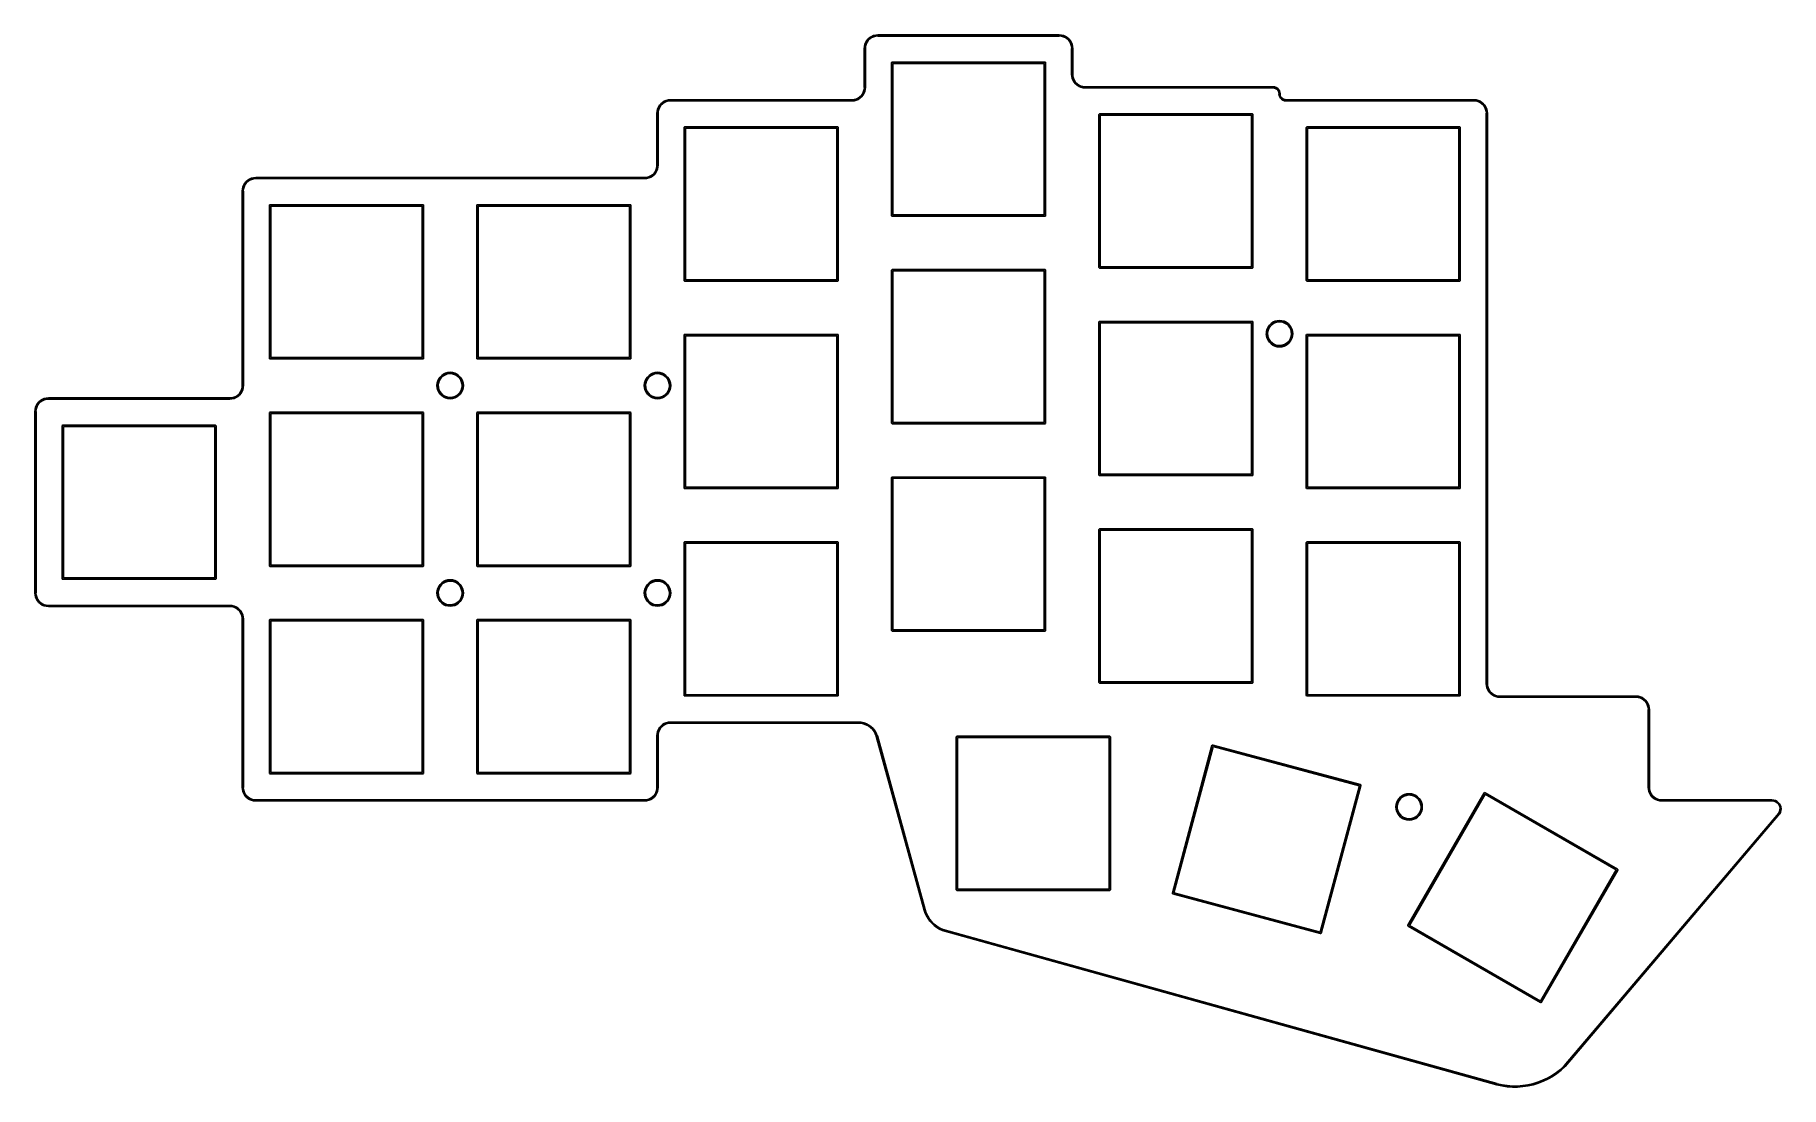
# Model space of a CAD drawing. Extents: x 106 to 266, y -128 to -32.
import ezdxf

# ---------------------------------------------------------------- set-up
doc = ezdxf.new("R2010")
doc.units = 0
doc.layers.add('BLACK', color=7, linetype='CONTINUOUS')

msp = doc.modelspace()

# ---------------------------------------------------------------- linework, layer by layer
at = {"layer": 'BLACK', "linetype": 'CONTINUOUS'}
for p, q in [((181.637, -33.25), (181.653, -33.0564)), ((181.637, -36.8125), (181.637, -33.25)), ((181.653, -33.0564), (181.698, -32.8676)), ((181.698, -32.8676), (181.772, -32.6882)), ((181.751, -33.0517), (181.734, -33.2413)), ((181.734, -33.2413), (181.737, -33.25)), ((181.737, -33.25), (181.737, -36.8125)), ((181.802, -32.8595), (181.751, -33.0517)), ((181.772, -32.6882), (181.874, -32.5226)), ((181.886, -32.6791), (181.802, -32.8595)), ((181.874, -32.5226), (182, -32.375)), ((182, -32.516), (181.886, -32.6791)), ((182, -32.375), (182.148, -32.2488)), ((182.141, -32.3753), (182, -32.516)), ((182.304, -32.2611), (182.141, -32.3753)), ((182.148, -32.2488), (182.313, -32.1474)), ((182.484, -32.177), (182.304, -32.2611)), ((182.313, -32.1474), (182.493, -32.0731)), ((182.677, -32.1255), (182.484, -32.177)), ((182.493, -32.0731), (182.681, -32.0277)), ((182.866, -32.1089), (182.677, -32.1255)), ((182.681, -32.0277), (182.875, -32.0125)), ((182.875, -32.1125), (182.866, -32.1089)), ((182.875, -32.0125), (199.5, -32.0125)), ((199.5, -32.1125), (182.875, -32.1125)), ((199.5, -32.0125), (199.694, -32.0277)), ((199.509, -32.1089), (199.5, -32.1125)), ((199.698, -32.1255), (199.509, -32.1089)), ((199.694, -32.0277), (199.882, -32.0731)), ((199.891, -32.177), (199.698, -32.1255)), ((199.882, -32.0731), (200.062, -32.1474)), ((200.071, -32.2611), (199.891, -32.177)), ((200.062, -32.1474), (200.227, -32.2488)), ((200.234, -32.3753), (200.071, -32.2611)), ((200.227, -32.2488), (200.375, -32.375)), ((200.375, -32.516), (200.234, -32.3753)), ((200.375, -32.375), (200.501, -32.5226)), ((200.489, -32.6791), (200.375, -32.516)), ((200.573, -32.8595), (200.489, -32.6791)), ((200.501, -32.5226), (200.603, -32.6882)), ((200.624, -33.0517), (200.573, -32.8595)), ((200.603, -32.6882), (200.677, -32.8676)), ((200.641, -33.2413), (200.624, -33.0517)), ((200.637, -33.25), (200.641, -33.2413)), ((200.637, -35.625), (200.637, -33.25)), ((200.677, -32.8676), (200.722, -33.0564)), ((200.722, -33.0564), (200.737, -33.25)), ((200.737, -33.25), (200.737, -35.625)), ((184.127, -34.5625), (184.145, -34.5201)), ((184.127, -48.5625), (184.127, -34.5625)), ((184.145, -34.5201), (184.188, -34.5025)), ((184.188, -34.5025), (198.188, -34.5025)), ((184.248, -34.6225), (184.248, -48.5025)), ((198.127, -34.6225), (184.248, -34.6225)), ((198.127, -48.5025), (198.127, -34.6225)), ((198.188, -34.5025), (198.23, -34.5201)), ((198.23, -34.5201), (198.248, -34.5625)), ((198.248, -34.5625), (198.248, -48.5625)), ((200.653, -35.8186), (200.637, -35.625)), ((200.698, -36.0074), (200.653, -35.8186)), ((200.772, -36.1868), (200.698, -36.0074)), ((200.737, -35.625), (200.734, -35.6337)), ((200.734, -35.6337), (200.751, -35.8233)), ((200.751, -35.8233), (200.802, -36.0155)), ((200.874, -36.3524), (200.772, -36.1868)), ((200.802, -36.0155), (200.886, -36.1959)), ((201, -36.5), (200.874, -36.3524)), ((200.886, -36.1959), (201, -36.359)), ((201, -36.359), (201.141, -36.4997)), ((201.148, -36.6262), (201, -36.5)), ((201.141, -36.4997), (201.304, -36.6139)), ((201.313, -36.7276), (201.148, -36.6262)), ((201.304, -36.6139), (201.484, -36.698)), ((201.493, -36.8019), (201.313, -36.7276)), ((201.484, -36.698), (201.677, -36.7495)), ((201.681, -36.8473), (201.493, -36.8019)), ((201.677, -36.7495), (201.866, -36.7661)), ((201.866, -36.7661), (201.875, -36.7625)), ((201.875, -36.7625), (219.094, -36.7625)), ((219.094, -36.7625), (219.237, -36.7786)), ((219.094, -36.7625), (219.094, -36.7625)), ((219.237, -36.7786), (219.373, -36.8262)), ((162.874, -38.4601), (163, -38.3125)), ((163, -38.3125), (163.148, -38.1863)), ((163.141, -38.3128), (163, -38.4535)), ((163.304, -38.1986), (163.141, -38.3128)), ((163.148, -38.1863), (163.313, -38.0849)), ((163.484, -38.1145), (163.304, -38.1986)), ((163.313, -38.0849), (163.493, -38.0106)), ((163.677, -38.063), (163.484, -38.1145)), ((163.493, -38.0106), (163.681, -37.9652)), ((163.866, -38.0464), (163.677, -38.063)), ((163.681, -37.9652), (163.875, -37.95)), ((163.875, -38.05), (163.866, -38.0464)), ((163.875, -37.95), (180.5, -37.95)), ((180.5, -38.05), (163.875, -38.05)), ((180.5, -37.95), (180.509, -37.9536)), ((180.694, -38.0348), (180.5, -38.05)), ((180.509, -37.9536), (180.698, -37.937)), ((180.882, -37.9894), (180.694, -38.0348)), ((180.698, -37.937), (180.891, -37.8855)), ((181.062, -37.9151), (180.882, -37.9894)), ((180.891, -37.8855), (181.071, -37.8014)), ((181.227, -37.8137), (181.062, -37.9151)), ((181.071, -37.8014), (181.234, -37.6872)), ((181.375, -37.6875), (181.227, -37.8137)), ((181.234, -37.6872), (181.375, -37.5465)), ((181.375, -37.5465), (181.489, -37.3834)), ((181.501, -37.5399), (181.375, -37.6875)), ((181.489, -37.3834), (181.573, -37.203)), ((181.603, -37.3743), (181.501, -37.5399)), ((181.573, -37.203), (181.624, -37.0108)), ((181.677, -37.1949), (181.603, -37.3743)), ((181.624, -37.0108), (181.641, -36.8212)), ((181.641, -36.8212), (181.637, -36.8125)), ((181.722, -37.0061), (181.677, -37.1949)), ((181.737, -36.8125), (181.722, -37.0061)), ((201.875, -36.8625), (201.681, -36.8473)), ((219.094, -36.8625), (201.875, -36.8625)), ((219.1, -36.8598), (219.094, -36.8625)), ((219.094, -36.8625), (219.094, -36.8625)), ((219.094, -36.8625), (219.094, -36.8625)), ((219.216, -36.8728), (219.1, -36.8598)), ((219.331, -36.9132), (219.216, -36.8728)), ((219.435, -36.9784), (219.331, -36.9132)), ((219.373, -36.8262), (219.495, -36.9029)), ((219.522, -37.0651), (219.435, -36.9784)), ((219.495, -36.9029), (219.597, -37.0049)), ((219.587, -37.1688), (219.522, -37.0651)), ((219.627, -37.2845), (219.587, -37.1688)), ((219.597, -37.0049), (219.674, -37.1269)), ((219.64, -37.3997), (219.627, -37.2845)), ((219.637, -37.4062), (219.64, -37.3997)), ((219.654, -37.5495), (219.637, -37.4062)), ((219.701, -37.6856), (219.654, -37.5495)), ((219.674, -37.1269), (219.721, -37.263)), ((219.778, -37.8076), (219.701, -37.6856)), ((219.721, -37.263), (219.737, -37.4063)), ((219.737, -37.4063), (219.735, -37.4128)), ((219.735, -37.4128), (219.748, -37.528)), ((219.748, -37.528), (219.788, -37.6437)), ((219.88, -37.9096), (219.778, -37.8076)), ((219.788, -37.6437), (219.853, -37.7474)), ((219.853, -37.7474), (219.94, -37.8341)), ((220.002, -37.9863), (219.88, -37.9096)), ((219.94, -37.8341), (220.044, -37.8993)), ((220.138, -38.0339), (220.002, -37.9863)), ((220.044, -37.8993), (220.159, -37.9397)), ((220.281, -38.05), (220.138, -38.0339)), ((220.159, -37.9397), (220.275, -37.9527)), ((220.275, -37.9527), (220.281, -37.95)), ((220.281, -37.95), (220.281, -37.95)), ((220.281, -37.95), (220.281, -37.95)), ((220.281, -37.95), (237.5, -37.95)), ((237.5, -38.05), (220.281, -38.05)), ((220.281, -38.05), (220.281, -38.05)), ((237.5, -37.95), (237.694, -37.9652)), ((237.509, -38.0464), (237.5, -38.05)), ((237.698, -38.063), (237.509, -38.0464)), ((237.694, -37.9652), (237.882, -38.0106)), ((237.891, -38.1145), (237.698, -38.063)), ((237.882, -38.0106), (238.062, -38.0849)), ((238.071, -38.1986), (237.891, -38.1145)), ((238.062, -38.0849), (238.227, -38.1863)), ((238.234, -38.3128), (238.071, -38.1986)), ((238.227, -38.1863), (238.375, -38.3125)), ((238.375, -38.4535), (238.234, -38.3128)), ((238.375, -38.3125), (238.501, -38.4601)), ((162.637, -39.1875), (162.653, -38.9939)), ((162.637, -43.9375), (162.637, -39.1875)), ((162.653, -38.9939), (162.698, -38.8051)), ((162.698, -38.8051), (162.772, -38.6257)), ((162.751, -38.9892), (162.734, -39.1788)), ((162.734, -39.1788), (162.737, -39.1875)), ((162.737, -39.1875), (162.737, -43.9375)), ((162.802, -38.797), (162.751, -38.9892)), ((162.772, -38.6257), (162.874, -38.4601)), ((162.886, -38.6166), (162.802, -38.797)), ((163, -38.4535), (162.886, -38.6166)), ((203.127, -39.3125), (203.145, -39.2701)), ((203.127, -53.3125), (203.127, -39.3125)), ((203.145, -39.2701), (203.188, -39.2525)), ((203.188, -39.2525), (217.188, -39.2525)), ((203.248, -39.3725), (203.248, -53.2525)), ((217.127, -39.3725), (203.248, -39.3725)), ((217.127, -53.2525), (217.127, -39.3725)), ((217.188, -39.2525), (217.23, -39.2701)), ((217.23, -39.2701), (217.248, -39.3125)), ((217.248, -39.3125), (217.248, -53.3125)), ((238.489, -38.6166), (238.375, -38.4535)), ((238.573, -38.797), (238.489, -38.6166)), ((238.501, -38.4601), (238.603, -38.6257)), ((238.624, -38.9892), (238.573, -38.797)), ((238.603, -38.6257), (238.677, -38.8051)), ((238.641, -39.1788), (238.624, -38.9892)), ((238.637, -39.1875), (238.641, -39.1788)), ((238.637, -91.4375), (238.637, -39.1875)), ((238.677, -38.8051), (238.722, -38.9939)), ((238.722, -38.9939), (238.737, -39.1875)), ((238.737, -39.1875), (238.737, -91.4375)), ((165.127, -40.5), (165.145, -40.4576)), ((165.127, -54.5), (165.127, -40.5)), ((165.145, -40.4576), (165.188, -40.44)), ((165.188, -40.44), (179.188, -40.44)), ((165.248, -40.56), (165.248, -54.44)), ((179.127, -40.56), (165.248, -40.56)), ((179.127, -54.44), (179.127, -40.56)), ((179.188, -40.44), (179.23, -40.4576)), ((179.23, -40.4576), (179.248, -40.5)), ((179.248, -40.5), (179.248, -54.5)), ((222.127, -40.5), (222.145, -40.4576)), ((222.127, -54.5), (222.127, -40.5)), ((222.145, -40.4576), (222.188, -40.44)), ((222.188, -40.44), (236.188, -40.44)), ((222.248, -40.56), (222.248, -54.44)), ((236.127, -40.56), (222.248, -40.56)), ((236.127, -54.44), (236.127, -40.56)), ((236.188, -40.44), (236.23, -40.4576)), ((236.23, -40.4576), (236.248, -40.5)), ((236.248, -40.5), (236.248, -54.5)), ((162.234, -44.8122), (162.375, -44.6715)), ((162.375, -44.6715), (162.489, -44.5084)), ((162.501, -44.6649), (162.375, -44.8125)), ((162.489, -44.5084), (162.573, -44.328)), ((162.603, -44.4993), (162.501, -44.6649)), ((162.573, -44.328), (162.624, -44.1358)), ((162.677, -44.3199), (162.603, -44.4993)), ((162.624, -44.1358), (162.641, -43.9462)), ((162.641, -43.9462), (162.637, -43.9375)), ((162.722, -44.1311), (162.677, -44.3199)), ((162.737, -43.9375), (162.722, -44.1311)), ((124.637, -46.3125), (124.653, -46.1189)), ((124.637, -64.125), (124.637, -46.3125)), ((124.653, -46.1189), (124.698, -45.9301)), ((124.698, -45.9301), (124.772, -45.7507)), ((124.751, -46.1142), (124.734, -46.3038)), ((124.734, -46.3038), (124.737, -46.3125)), ((124.737, -46.3125), (124.737, -64.125)), ((124.802, -45.922), (124.751, -46.1142)), ((124.772, -45.7507), (124.874, -45.5851)), ((124.886, -45.7416), (124.802, -45.922)), ((124.874, -45.5851), (125, -45.4375)), ((125, -45.5785), (124.886, -45.7416)), ((125, -45.4375), (125.148, -45.3113)), ((125.141, -45.4378), (125, -45.5785)), ((125.304, -45.3236), (125.141, -45.4378)), ((125.148, -45.3113), (125.313, -45.2099)), ((125.484, -45.2395), (125.304, -45.3236)), ((125.313, -45.2099), (125.493, -45.1356)), ((125.677, -45.188), (125.484, -45.2395)), ((125.493, -45.1356), (125.681, -45.0902)), ((125.866, -45.1714), (125.677, -45.188)), ((125.681, -45.0902), (125.875, -45.075)), ((125.875, -45.175), (125.866, -45.1714)), ((125.875, -45.075), (161.5, -45.075)), ((161.5, -45.175), (125.875, -45.175)), ((161.5, -45.075), (161.509, -45.0786)), ((161.694, -45.1598), (161.5, -45.175)), ((161.509, -45.0786), (161.698, -45.062)), ((161.882, -45.1144), (161.694, -45.1598)), ((161.698, -45.062), (161.891, -45.0105)), ((162.062, -45.0401), (161.882, -45.1144)), ((161.891, -45.0105), (162.071, -44.9264)), ((162.227, -44.9387), (162.062, -45.0401)), ((162.071, -44.9264), (162.234, -44.8122)), ((162.375, -44.8125), (162.227, -44.9387)), ((127.127, -47.625), (127.145, -47.5826)), ((127.127, -61.625), (127.127, -47.625)), ((127.145, -47.5826), (127.188, -47.565)), ((127.188, -47.565), (141.188, -47.565)), ((127.247, -47.685), (127.247, -61.565)), ((141.127, -47.685), (127.247, -47.685)), ((141.127, -61.565), (141.127, -47.685)), ((141.188, -47.565), (141.23, -47.5826)), ((141.23, -47.5826), (141.248, -47.625)), ((141.248, -47.625), (141.248, -61.625)), ((146.127, -47.625), (146.145, -47.5826)), ((146.127, -61.625), (146.127, -47.625)), ((146.145, -47.5826), (146.188, -47.565)), ((146.188, -47.565), (160.188, -47.565)), ((146.248, -47.685), (146.248, -61.565)), ((160.127, -47.685), (146.248, -47.685)), ((160.127, -61.565), (160.127, -47.685)), ((160.188, -47.565), (160.23, -47.5826)), ((160.23, -47.5826), (160.248, -47.625)), ((160.248, -47.625), (160.248, -61.625)), ((184.145, -48.6049), (184.127, -48.5625)), ((184.188, -48.6225), (184.145, -48.6049)), ((198.188, -48.6225), (184.188, -48.6225)), ((184.248, -48.5025), (198.127, -48.5025)), ((198.23, -48.6049), (198.188, -48.6225)), ((198.248, -48.5625), (198.23, -48.6049)), ((184.127, -53.5625), (184.145, -53.5201)), ((184.127, -67.5625), (184.127, -53.5625)), ((184.145, -53.5201), (184.188, -53.5025)), ((184.188, -53.5025), (198.188, -53.5025)), ((184.248, -53.6225), (184.248, -67.5025)), ((198.127, -53.6225), (184.248, -53.6225)), ((198.127, -67.5025), (198.127, -53.6225)), ((198.188, -53.5025), (198.23, -53.5201)), ((198.23, -53.5201), (198.248, -53.5625)), ((198.248, -53.5625), (198.248, -67.5625)), ((203.145, -53.3549), (203.127, -53.3125)), ((203.188, -53.3725), (203.145, -53.3549)), ((217.188, -53.3725), (203.188, -53.3725)), ((203.248, -53.2525), (217.127, -53.2525)), ((217.23, -53.3549), (217.188, -53.3725)), ((217.248, -53.3125), (217.23, -53.3549)), ((165.145, -54.5424), (165.127, -54.5)), ((165.188, -54.56), (165.145, -54.5424)), ((179.188, -54.56), (165.188, -54.56)), ((165.248, -54.44), (179.127, -54.44)), ((179.23, -54.5424), (179.188, -54.56)), ((179.248, -54.5), (179.23, -54.5424)), ((222.145, -54.5424), (222.127, -54.5)), ((222.188, -54.56), (222.145, -54.5424)), ((236.188, -54.56), (222.188, -54.56)), ((222.248, -54.44), (236.127, -54.44)), ((236.23, -54.5424), (236.188, -54.56)), ((236.248, -54.5), (236.23, -54.5424)), ((203.127, -58.3125), (203.145, -58.2701)), ((203.127, -72.3125), (203.127, -58.3125)), ((203.145, -58.2701), (203.188, -58.2525)), ((203.188, -58.2525), (217.188, -58.2525)), ((203.248, -58.3725), (203.248, -72.2525)), ((217.127, -58.3725), (203.248, -58.3725)), ((217.127, -72.2525), (217.127, -58.3725)), ((217.188, -58.2525), (217.23, -58.2701)), ((217.23, -58.2701), (217.248, -58.3125)), ((217.248, -58.3125), (217.248, -72.3125)), ((218.48, -59.3463), (218.496, -59.1649)), ((218.496, -59.1649), (218.55, -58.9612)), ((218.55, -58.9612), (218.64, -58.77)), ((218.617, -59.1474), (218.593, -59.3463)), ((218.676, -58.9561), (218.617, -59.1474)), ((218.64, -58.77), (218.761, -58.5972)), ((218.769, -58.7788), (218.676, -58.9561)), ((218.761, -58.5972), (218.91, -58.4481)), ((218.893, -58.6215), (218.769, -58.7788)), ((219.044, -58.4894), (218.893, -58.6215)), ((218.91, -58.4481), (219.082, -58.3271)), ((219.216, -58.387), (219.044, -58.4894)), ((219.082, -58.3271), (219.274, -58.238)), ((219.404, -58.3176), (219.216, -58.387)), ((219.274, -58.238), (219.477, -58.1834)), ((219.602, -58.2837), (219.404, -58.3176)), ((219.477, -58.1834), (219.688, -58.165)), ((219.802, -58.2863), (219.602, -58.2837)), ((219.688, -58.165), (219.898, -58.1834)), ((219.998, -58.3254), (219.802, -58.2863)), ((219.898, -58.1834), (220.101, -58.238)), ((220.184, -58.3996), (219.998, -58.3254)), ((220.101, -58.238), (220.292, -58.3271)), ((220.354, -58.5065), (220.184, -58.3996)), ((220.292, -58.3271), (220.465, -58.4481)), ((220.501, -58.6425), (220.354, -58.5065)), ((220.465, -58.4481), (220.614, -58.5972)), ((220.621, -58.803), (220.501, -58.6425)), ((220.614, -58.5972), (220.735, -58.77)), ((220.709, -58.9827), (220.621, -58.803)), ((220.764, -59.1755), (220.709, -58.9827)), ((220.735, -58.77), (220.825, -58.9612)), ((220.782, -59.375), (220.764, -59.1755)), ((220.825, -58.9612), (220.879, -59.1649)), ((220.879, -59.1649), (220.897, -59.375)), ((165.127, -59.5), (165.145, -59.4576)), ((165.127, -73.5), (165.127, -59.5)), ((165.145, -59.4576), (165.188, -59.44)), ((165.188, -59.44), (179.188, -59.44)), ((165.248, -59.56), (165.248, -73.44)), ((179.127, -59.56), (165.248, -59.56)), ((179.127, -73.44), (179.127, -59.56)), ((179.188, -59.44), (179.23, -59.4576)), ((179.23, -59.4576), (179.248, -59.5)), ((179.248, -59.5), (179.248, -73.5)), ((218.477, -59.375), (218.48, -59.3463)), ((218.496, -59.5851), (218.477, -59.375)), ((218.55, -59.7888), (218.496, -59.5851)), ((218.64, -59.98), (218.55, -59.7888)), ((218.593, -59.3463), (218.606, -59.5462)), ((218.606, -59.5462), (218.656, -59.7404)), ((218.761, -60.1528), (218.64, -59.98)), ((218.656, -59.7404), (218.739, -59.9223)), ((218.739, -59.9223), (218.855, -60.0859)), ((218.91, -60.3019), (218.761, -60.1528)), ((218.855, -60.0859), (218.999, -60.2257)), ((219.082, -60.4229), (218.91, -60.3019)), ((218.999, -60.2257), (219.165, -60.337)), ((219.274, -60.512), (219.082, -60.4229)), ((219.165, -60.337), (219.349, -60.4161)), ((219.477, -60.5666), (219.274, -60.512)), ((219.349, -60.4161), (219.545, -60.4603)), ((219.688, -60.585), (219.477, -60.5666)), ((219.545, -60.4603), (219.745, -60.4682)), ((219.898, -60.5666), (219.688, -60.585)), ((219.745, -60.4682), (219.943, -60.4394)), ((220.101, -60.512), (219.898, -60.5666)), ((219.943, -60.4394), (220.133, -60.375)), ((220.292, -60.4229), (220.101, -60.512)), ((220.133, -60.375), (220.308, -60.2771)), ((220.465, -60.3019), (220.292, -60.4229)), ((220.308, -60.2771), (220.462, -60.149)), ((220.462, -60.149), (220.59, -59.995)), ((220.614, -60.1528), (220.465, -60.3019)), ((220.59, -59.995), (220.688, -59.8202)), ((220.735, -59.98), (220.614, -60.1528)), ((220.688, -59.8202), (220.752, -59.6305)), ((220.825, -59.7888), (220.735, -59.98)), ((220.752, -59.6305), (220.781, -59.4323)), ((220.781, -59.4323), (220.782, -59.375)), ((220.879, -59.5851), (220.825, -59.7888)), ((220.897, -59.375), (220.879, -59.5851)), ((222.127, -59.5), (222.145, -59.4576)), ((222.127, -73.5), (222.127, -59.5)), ((222.145, -59.4576), (222.188, -59.44)), ((222.188, -59.44), (236.188, -59.44)), ((222.248, -59.56), (222.248, -73.44)), ((236.127, -59.56), (222.248, -59.56)), ((236.127, -73.44), (236.127, -59.56)), ((236.188, -59.44), (236.23, -59.4576)), ((236.23, -59.4576), (236.248, -59.5)), ((236.248, -59.5), (236.248, -73.5)), ((127.145, -61.6674), (127.127, -61.625)), ((127.188, -61.685), (127.145, -61.6674)), ((141.188, -61.685), (127.188, -61.685)), ((127.247, -61.565), (141.127, -61.565)), ((141.23, -61.6674), (141.188, -61.685)), ((141.248, -61.625), (141.23, -61.6674)), ((146.145, -61.6674), (146.127, -61.625)), ((146.188, -61.685), (146.145, -61.6674)), ((160.188, -61.685), (146.188, -61.685)), ((146.248, -61.565), (160.127, -61.565)), ((160.23, -61.6674), (160.188, -61.685)), ((160.248, -61.625), (160.23, -61.6674)), ((142.48, -64.0963), (142.496, -63.9149)), ((142.496, -63.9149), (142.55, -63.7112)), ((142.55, -63.7112), (142.64, -63.52)), ((142.617, -63.8974), (142.593, -64.0963)), ((142.676, -63.7061), (142.617, -63.8974)), ((142.64, -63.52), (142.761, -63.3472)), ((142.769, -63.5288), (142.676, -63.7061)), ((142.761, -63.3472), (142.91, -63.1981)), ((142.893, -63.3715), (142.769, -63.5288)), ((143.044, -63.2394), (142.893, -63.3715)), ((142.91, -63.1981), (143.082, -63.0771)), ((143.216, -63.137), (143.044, -63.2394)), ((143.082, -63.0771), (143.274, -62.988)), ((143.404, -63.0676), (143.216, -63.137)), ((143.274, -62.988), (143.477, -62.9334)), ((143.602, -63.0337), (143.404, -63.0676)), ((143.477, -62.9334), (143.688, -62.915)), ((143.802, -63.0363), (143.602, -63.0337)), ((143.688, -62.915), (143.898, -62.9334)), ((143.998, -63.0754), (143.802, -63.0363)), ((143.898, -62.9334), (144.101, -62.988)), ((144.184, -63.1496), (143.998, -63.0754)), ((144.101, -62.988), (144.292, -63.0771)), ((144.354, -63.2565), (144.184, -63.1496)), ((144.292, -63.0771), (144.465, -63.1981)), ((144.501, -63.3925), (144.354, -63.2565)), ((144.465, -63.1981), (144.614, -63.3472)), ((144.621, -63.553), (144.501, -63.3925)), ((144.614, -63.3472), (144.735, -63.52)), ((144.709, -63.7327), (144.621, -63.553)), ((144.764, -63.9255), (144.709, -63.7327)), ((144.735, -63.52), (144.825, -63.7112)), ((144.782, -64.125), (144.764, -63.9255)), ((144.825, -63.7112), (144.879, -63.9149)), ((144.879, -63.9149), (144.897, -64.125)), ((161.48, -64.0963), (161.496, -63.9149)), ((161.496, -63.9149), (161.55, -63.7112)), ((161.55, -63.7112), (161.64, -63.52)), ((161.617, -63.8974), (161.593, -64.0963)), ((161.676, -63.7061), (161.617, -63.8974)), ((161.64, -63.52), (161.761, -63.3472)), ((161.769, -63.5288), (161.676, -63.7061)), ((161.761, -63.3472), (161.91, -63.1981)), ((161.893, -63.3715), (161.769, -63.5288)), ((162.044, -63.2394), (161.893, -63.3715)), ((161.91, -63.1981), (162.082, -63.0771)), ((162.216, -63.137), (162.044, -63.2394)), ((162.082, -63.0771), (162.274, -62.988)), ((162.404, -63.0676), (162.216, -63.137)), ((162.274, -62.988), (162.477, -62.9334)), ((162.602, -63.0337), (162.404, -63.0676)), ((162.477, -62.9334), (162.688, -62.915)), ((162.802, -63.0363), (162.602, -63.0337)), ((162.688, -62.915), (162.898, -62.9334)), ((162.998, -63.0754), (162.802, -63.0363)), ((162.898, -62.9334), (163.101, -62.988)), ((163.184, -63.1496), (162.998, -63.0754)), ((163.101, -62.988), (163.292, -63.0771)), ((163.354, -63.2565), (163.184, -63.1496)), ((163.292, -63.0771), (163.465, -63.1981)), ((163.501, -63.3925), (163.354, -63.2565)), ((163.465, -63.1981), (163.614, -63.3472)), ((163.621, -63.553), (163.501, -63.3925)), ((163.614, -63.3472), (163.735, -63.52)), ((163.709, -63.7327), (163.621, -63.553)), ((163.764, -63.9255), (163.709, -63.7327)), ((163.735, -63.52), (163.825, -63.7112)), ((163.782, -64.125), (163.764, -63.9255)), ((163.825, -63.7112), (163.879, -63.9149)), ((163.879, -63.9149), (163.897, -64.125)), ((106, -65.625), (106.148, -65.4988)), ((106.304, -65.5111), (106.141, -65.6253)), ((106.148, -65.4988), (106.313, -65.3974)), ((106.484, -65.427), (106.304, -65.5111)), ((106.313, -65.3974), (106.493, -65.3231)), ((106.677, -65.3755), (106.484, -65.427)), ((106.493, -65.3231), (106.681, -65.2777)), ((106.866, -65.3589), (106.677, -65.3755)), ((106.681, -65.2777), (106.875, -65.2625)), ((106.875, -65.3625), (106.866, -65.3589)), ((106.875, -65.2625), (123.5, -65.2625)), ((123.5, -65.3625), (106.875, -65.3625)), ((123.5, -65.2625), (123.509, -65.2661)), ((123.694, -65.3473), (123.5, -65.3625)), ((123.509, -65.2661), (123.698, -65.2495)), ((123.882, -65.3019), (123.694, -65.3473)), ((123.698, -65.2495), (123.891, -65.198)), ((124.062, -65.2276), (123.882, -65.3019)), ((123.891, -65.198), (124.071, -65.1139)), ((124.227, -65.1262), (124.062, -65.2276)), ((124.071, -65.1139), (124.234, -64.9997)), ((124.375, -65), (124.227, -65.1262)), ((124.234, -64.9997), (124.375, -64.859)), ((124.375, -64.859), (124.489, -64.6959)), ((124.501, -64.8524), (124.375, -65)), ((124.489, -64.6959), (124.573, -64.5155)), ((124.603, -64.6868), (124.501, -64.8524)), ((124.573, -64.5155), (124.624, -64.3233)), ((124.677, -64.5074), (124.603, -64.6868)), ((124.624, -64.3233), (124.641, -64.1337)), ((124.641, -64.1337), (124.637, -64.125)), ((124.722, -64.3186), (124.677, -64.5074)), ((124.737, -64.125), (124.722, -64.3186)), ((142.477, -64.125), (142.48, -64.0963)), ((142.496, -64.3351), (142.477, -64.125)), ((142.55, -64.5388), (142.496, -64.3351)), ((142.64, -64.73), (142.55, -64.5388)), ((142.593, -64.0963), (142.606, -64.2962)), ((142.606, -64.2962), (142.656, -64.4904)), ((142.761, -64.9028), (142.64, -64.73)), ((142.656, -64.4904), (142.739, -64.6723)), ((142.739, -64.6723), (142.855, -64.8359)), ((142.91, -65.0519), (142.761, -64.9028)), ((142.855, -64.8359), (142.999, -64.9757)), ((143.082, -65.1729), (142.91, -65.0519)), ((142.999, -64.9757), (143.165, -65.087)), ((143.274, -65.262), (143.082, -65.1729)), ((143.165, -65.087), (143.349, -65.1661)), ((143.477, -65.3166), (143.274, -65.262)), ((143.349, -65.1661), (143.545, -65.2103)), ((143.688, -65.335), (143.477, -65.3166)), ((143.545, -65.2103), (143.745, -65.2182)), ((143.898, -65.3166), (143.688, -65.335)), ((143.745, -65.2182), (143.943, -65.1894)), ((144.101, -65.262), (143.898, -65.3166)), ((143.943, -65.1894), (144.133, -65.125)), ((144.292, -65.1729), (144.101, -65.262)), ((144.133, -65.125), (144.308, -65.0271)), ((144.465, -65.0519), (144.292, -65.1729)), ((144.308, -65.0271), (144.462, -64.899)), ((144.462, -64.899), (144.59, -64.745)), ((144.614, -64.9028), (144.465, -65.0519)), ((144.59, -64.745), (144.688, -64.5702)), ((144.735, -64.73), (144.614, -64.9028)), ((144.688, -64.5702), (144.752, -64.3805)), ((144.825, -64.5388), (144.735, -64.73)), ((144.752, -64.3805), (144.781, -64.1823)), ((144.781, -64.1823), (144.782, -64.125)), ((144.879, -64.3351), (144.825, -64.5388)), ((144.897, -64.125), (144.879, -64.3351)), ((161.477, -64.125), (161.48, -64.0963)), ((161.496, -64.3351), (161.477, -64.125)), ((161.55, -64.5388), (161.496, -64.3351)), ((161.64, -64.73), (161.55, -64.5388)), ((161.593, -64.0963), (161.606, -64.2962)), ((161.606, -64.2962), (161.656, -64.4904)), ((161.761, -64.9028), (161.64, -64.73)), ((161.656, -64.4904), (161.739, -64.6723)), ((161.739, -64.6723), (161.855, -64.8359)), ((161.91, -65.0519), (161.761, -64.9028)), ((161.855, -64.8359), (161.999, -64.9757)), ((162.082, -65.1729), (161.91, -65.0519)), ((161.999, -64.9757), (162.165, -65.087)), ((162.274, -65.262), (162.082, -65.1729)), ((162.165, -65.087), (162.349, -65.1661)), ((162.477, -65.3166), (162.274, -65.262)), ((162.349, -65.1661), (162.545, -65.2103)), ((162.688, -65.335), (162.477, -65.3166)), ((162.545, -65.2103), (162.745, -65.2182)), ((162.898, -65.3166), (162.688, -65.335)), ((162.745, -65.2182), (162.943, -65.1894)), ((163.101, -65.262), (162.898, -65.3166)), ((162.943, -65.1894), (163.133, -65.125)), ((163.292, -65.1729), (163.101, -65.262)), ((163.133, -65.125), (163.308, -65.0271)), ((163.465, -65.0519), (163.292, -65.1729)), ((163.308, -65.0271), (163.462, -64.899)), ((163.462, -64.899), (163.59, -64.745)), ((163.614, -64.9028), (163.465, -65.0519)), ((163.59, -64.745), (163.688, -64.5702)), ((163.735, -64.73), (163.614, -64.9028)), ((163.688, -64.5702), (163.752, -64.3805)), ((163.825, -64.5388), (163.735, -64.73)), ((163.752, -64.3805), (163.781, -64.1823)), ((163.781, -64.1823), (163.782, -64.125)), ((163.879, -64.3351), (163.825, -64.5388)), ((163.897, -64.125), (163.879, -64.3351)), ((105.637, -66.5), (105.653, -66.3064)), ((105.637, -83.125), (105.637, -66.5)), ((105.653, -66.3064), (105.698, -66.1176)), ((105.698, -66.1176), (105.772, -65.9382)), ((105.751, -66.3017), (105.734, -66.4913)), ((105.734, -66.4913), (105.737, -66.5)), ((105.737, -66.5), (105.737, -83.125)), ((105.802, -66.1095), (105.751, -66.3017)), ((105.772, -65.9382), (105.874, -65.7726)), ((105.886, -65.9291), (105.802, -66.1095)), ((105.874, -65.7726), (106, -65.625)), ((106, -65.766), (105.886, -65.9291)), ((106.141, -65.6253), (106, -65.766)), ((127.127, -66.625), (127.145, -66.5826)), ((127.127, -80.625), (127.127, -66.625)), ((127.145, -66.5826), (127.188, -66.565)), ((127.188, -66.565), (141.188, -66.565)), ((127.247, -66.685), (127.247, -80.565)), ((141.127, -66.685), (127.247, -66.685)), ((141.127, -80.565), (141.127, -66.685)), ((141.188, -66.565), (141.23, -66.5826)), ((141.23, -66.5826), (141.248, -66.625)), ((141.248, -66.625), (141.248, -80.625)), ((146.127, -66.625), (146.145, -66.5826)), ((146.127, -80.625), (146.127, -66.625)), ((146.145, -66.5826), (146.188, -66.565)), ((146.188, -66.565), (160.188, -66.565)), ((146.248, -66.685), (146.248, -80.565)), ((160.127, -66.685), (146.248, -66.685)), ((160.127, -80.565), (160.127, -66.685)), ((160.188, -66.565), (160.23, -66.5826)), ((160.23, -66.5826), (160.248, -66.625)), ((160.248, -66.625), (160.248, -80.625)), ((108.127, -67.8125), (108.145, -67.7701)), ((108.127, -81.8125), (108.127, -67.8125)), ((108.145, -67.7701), (108.188, -67.7525)), ((108.188, -67.7525), (122.188, -67.7525)), ((108.247, -67.8725), (108.247, -81.7525)), ((122.127, -67.8725), (108.247, -67.8725)), ((122.127, -81.7525), (122.127, -67.8725)), ((122.188, -67.7525), (122.23, -67.7701)), ((122.23, -67.7701), (122.247, -67.8125)), ((122.247, -67.8125), (122.247, -81.8125)), ((184.145, -67.6049), (184.127, -67.5625)), ((184.188, -67.6225), (184.145, -67.6049)), ((198.188, -67.6225), (184.188, -67.6225)), ((184.248, -67.5025), (198.127, -67.5025)), ((198.23, -67.6049), (198.188, -67.6225)), ((198.248, -67.5625), (198.23, -67.6049)), ((165.145, -73.5424), (165.127, -73.5)), ((165.188, -73.56), (165.145, -73.5424)), ((179.188, -73.56), (165.188, -73.56)), ((165.248, -73.44), (179.127, -73.44)), ((179.23, -73.5424), (179.188, -73.56)), ((179.248, -73.5), (179.23, -73.5424)), ((184.127, -72.5625), (184.145, -72.5201)), ((184.127, -86.5625), (184.127, -72.5625)), ((184.145, -72.5201), (184.188, -72.5025)), ((184.188, -72.5025), (198.188, -72.5025)), ((184.248, -72.6225), (184.248, -86.5025)), ((198.127, -72.6225), (184.248, -72.6225)), ((198.127, -86.5025), (198.127, -72.6225)), ((198.188, -72.5025), (198.23, -72.5201)), ((198.23, -72.5201), (198.248, -72.5625)), ((198.248, -72.5625), (198.248, -86.5625)), ((203.145, -72.3549), (203.127, -72.3125)), ((203.188, -72.3725), (203.145, -72.3549)), ((217.188, -72.3725), (203.188, -72.3725)), ((203.248, -72.2525), (217.127, -72.2525)), ((217.23, -72.3549), (217.188, -72.3725)), ((217.248, -72.3125), (217.23, -72.3549)), ((222.145, -73.5424), (222.127, -73.5)), ((222.188, -73.56), (222.145, -73.5424)), ((236.188, -73.56), (222.188, -73.56)), ((222.248, -73.44), (236.127, -73.44)), ((236.23, -73.5424), (236.188, -73.56)), ((236.248, -73.5), (236.23, -73.5424)), ((203.127, -77.3125), (203.145, -77.2701)), ((203.127, -91.3125), (203.127, -77.3125)), ((203.145, -77.2701), (203.188, -77.2525)), ((203.188, -77.2525), (217.188, -77.2525)), ((203.248, -77.3725), (203.248, -91.2525)), ((217.127, -77.3725), (203.248, -77.3725)), ((217.127, -91.2525), (217.127, -77.3725)), ((217.188, -77.2525), (217.23, -77.2701)), ((217.23, -77.2701), (217.248, -77.3125)), ((217.248, -77.3125), (217.248, -91.3125)), ((165.127, -78.5), (165.145, -78.4576)), ((165.127, -92.5), (165.127, -78.5)), ((165.145, -78.4576), (165.188, -78.44)), ((165.188, -78.44), (179.188, -78.44)), ((165.248, -78.56), (165.248, -92.44)), ((179.127, -78.56), (165.248, -78.56)), ((179.127, -92.44), (179.127, -78.56)), ((179.188, -78.44), (179.23, -78.4576)), ((179.23, -78.4576), (179.248, -78.5)), ((179.248, -78.5), (179.248, -92.5)), ((222.127, -78.5), (222.145, -78.4576)), ((222.127, -92.5), (222.127, -78.5)), ((222.145, -78.4576), (222.188, -78.44)), ((222.188, -78.44), (236.188, -78.44)), ((222.248, -78.56), (222.248, -92.44)), ((236.127, -78.56), (222.248, -78.56)), ((236.127, -92.44), (236.127, -78.56)), ((236.188, -78.44), (236.23, -78.4576)), ((236.23, -78.4576), (236.248, -78.5)), ((236.248, -78.5), (236.248, -92.5)), ((127.145, -80.6674), (127.127, -80.625)), ((127.188, -80.685), (127.145, -80.6674)), ((141.188, -80.685), (127.188, -80.685)), ((127.247, -80.565), (141.127, -80.565)), ((141.23, -80.6674), (141.188, -80.685)), ((141.248, -80.625), (141.23, -80.6674)), ((146.145, -80.6674), (146.127, -80.625)), ((146.188, -80.685), (146.145, -80.6674)), ((160.188, -80.685), (146.188, -80.685)), ((146.248, -80.565), (160.127, -80.565)), ((160.23, -80.6674), (160.188, -80.685)), ((160.248, -80.625), (160.23, -80.6674)), ((105.653, -83.3186), (105.637, -83.125)), ((105.737, -83.125), (105.734, -83.1337)), ((105.734, -83.1337), (105.751, -83.3233)), ((108.145, -81.8549), (108.127, -81.8125)), ((108.188, -81.8725), (108.145, -81.8549)), ((122.188, -81.8725), (108.188, -81.8725)), ((108.247, -81.7525), (122.127, -81.7525)), ((122.23, -81.8549), (122.188, -81.8725)), ((122.247, -81.8125), (122.23, -81.8549)), ((142.477, -83.125), (142.48, -83.0963)), ((142.496, -83.3351), (142.477, -83.125)), ((142.48, -83.0963), (142.496, -82.9149)), ((142.496, -82.9149), (142.55, -82.7112)), ((142.55, -82.7112), (142.64, -82.52)), ((142.617, -82.8974), (142.593, -83.0963)), ((142.593, -83.0963), (142.606, -83.2962)), ((142.676, -82.7061), (142.617, -82.8974)), ((142.64, -82.52), (142.761, -82.3472)), ((142.769, -82.5288), (142.676, -82.7061)), ((142.761, -82.3472), (142.91, -82.1981)), ((142.893, -82.3715), (142.769, -82.5288)), ((143.044, -82.2394), (142.893, -82.3715)), ((142.91, -82.1981), (143.082, -82.0771)), ((143.216, -82.137), (143.044, -82.2394)), ((143.082, -82.0771), (143.274, -81.988)), ((143.404, -82.0676), (143.216, -82.137)), ((143.274, -81.988), (143.477, -81.9334)), ((143.602, -82.0337), (143.404, -82.0676)), ((143.477, -81.9334), (143.688, -81.915)), ((143.802, -82.0363), (143.602, -82.0337)), ((143.688, -81.915), (143.898, -81.9334)), ((143.998, -82.0754), (143.802, -82.0363)), ((143.898, -81.9334), (144.101, -81.988)), ((144.184, -82.1496), (143.998, -82.0754)), ((144.101, -81.988), (144.292, -82.0771)), ((144.354, -82.2565), (144.184, -82.1496)), ((144.292, -82.0771), (144.465, -82.1981)), ((144.501, -82.3925), (144.354, -82.2565)), ((144.465, -82.1981), (144.614, -82.3472)), ((144.621, -82.553), (144.501, -82.3925)), ((144.614, -82.3472), (144.735, -82.52)), ((144.709, -82.7327), (144.621, -82.553)), ((144.764, -82.9255), (144.709, -82.7327)), ((144.735, -82.52), (144.825, -82.7112)), ((144.752, -83.3805), (144.781, -83.1823)), ((144.782, -83.125), (144.764, -82.9255)), ((144.781, -83.1823), (144.782, -83.125)), ((144.825, -82.7112), (144.879, -82.9149)), ((144.879, -82.9149), (144.897, -83.125)), ((144.897, -83.125), (144.879, -83.3351)), ((161.477, -83.125), (161.48, -83.0963)), ((161.496, -83.3351), (161.477, -83.125)), ((161.48, -83.0963), (161.496, -82.9149)), ((161.496, -82.9149), (161.55, -82.7112)), ((161.55, -82.7112), (161.64, -82.52)), ((161.617, -82.8974), (161.593, -83.0963)), ((161.593, -83.0963), (161.606, -83.2962)), ((161.676, -82.7061), (161.617, -82.8974)), ((161.64, -82.52), (161.761, -82.3472)), ((161.769, -82.5288), (161.676, -82.7061)), ((161.761, -82.3472), (161.91, -82.1981)), ((161.893, -82.3715), (161.769, -82.5288)), ((162.044, -82.2394), (161.893, -82.3715)), ((161.91, -82.1981), (162.082, -82.0771)), ((162.216, -82.137), (162.044, -82.2394)), ((162.082, -82.0771), (162.274, -81.988)), ((162.404, -82.0676), (162.216, -82.137)), ((162.274, -81.988), (162.477, -81.9334)), ((162.602, -82.0337), (162.404, -82.0676)), ((162.477, -81.9334), (162.688, -81.915)), ((162.802, -82.0363), (162.602, -82.0337)), ((162.688, -81.915), (162.898, -81.9334)), ((162.998, -82.0754), (162.802, -82.0363)), ((162.898, -81.9334), (163.101, -81.988)), ((163.184, -82.1496), (162.998, -82.0754)), ((163.101, -81.988), (163.292, -82.0771)), ((163.354, -82.2565), (163.184, -82.1496)), ((163.292, -82.0771), (163.465, -82.1981)), ((163.501, -82.3925), (163.354, -82.2565)), ((163.465, -82.1981), (163.614, -82.3472)), ((163.621, -82.553), (163.501, -82.3925)), ((163.614, -82.3472), (163.735, -82.52)), ((163.709, -82.7327), (163.621, -82.553)), ((163.764, -82.9255), (163.709, -82.7327)), ((163.735, -82.52), (163.825, -82.7112)), ((163.752, -83.3805), (163.781, -83.1823)), ((163.782, -83.125), (163.764, -82.9255)), ((163.781, -83.1823), (163.782, -83.125)), ((163.825, -82.7112), (163.879, -82.9149)), ((163.879, -82.9149), (163.897, -83.125)), ((163.897, -83.125), (163.879, -83.3351)), ((105.698, -83.5074), (105.653, -83.3186)), ((105.772, -83.6868), (105.698, -83.5074)), ((105.751, -83.3233), (105.802, -83.5155)), ((105.874, -83.8524), (105.772, -83.6868)), ((105.802, -83.5155), (105.886, -83.6959)), ((106, -84), (105.874, -83.8524)), ((105.886, -83.6959), (106, -83.859)), ((106, -83.859), (106.141, -83.9997)), ((106.148, -84.1262), (106, -84)), ((106.141, -83.9997), (106.304, -84.1139)), ((106.313, -84.2276), (106.148, -84.1262)), ((106.304, -84.1139), (106.484, -84.198)), ((106.493, -84.3019), (106.313, -84.2276)), ((106.484, -84.198), (106.677, -84.2495)), ((106.681, -84.3473), (106.493, -84.3019)), ((106.677, -84.2495), (106.866, -84.2661)), ((106.875, -84.3625), (106.681, -84.3473)), ((106.866, -84.2661), (106.875, -84.2625)), ((106.875, -84.2625), (123.5, -84.2625)), ((123.5, -84.3625), (106.875, -84.3625)), ((123.5, -84.2625), (123.694, -84.2777)), ((123.509, -84.3589), (123.5, -84.3625)), ((123.698, -84.3755), (123.509, -84.3589)), ((123.694, -84.2777), (123.882, -84.3231)), ((123.891, -84.427), (123.698, -84.3755)), ((123.882, -84.3231), (124.062, -84.3974)), ((124.071, -84.5111), (123.891, -84.427)), ((124.062, -84.3974), (124.227, -84.4988)), ((124.234, -84.6253), (124.071, -84.5111)), ((124.227, -84.4988), (124.375, -84.625)), ((124.375, -84.766), (124.234, -84.6253)), ((124.375, -84.625), (124.501, -84.7726)), ((124.489, -84.9291), (124.375, -84.766)), ((124.501, -84.7726), (124.603, -84.9382)), ((142.55, -83.5388), (142.496, -83.3351)), ((142.64, -83.73), (142.55, -83.5388)), ((142.606, -83.2962), (142.656, -83.4904)), ((142.761, -83.9028), (142.64, -83.73)), ((142.656, -83.4904), (142.739, -83.6723)), ((142.739, -83.6723), (142.855, -83.8359)), ((142.91, -84.0519), (142.761, -83.9028)), ((142.855, -83.8359), (142.999, -83.9757)), ((143.082, -84.1729), (142.91, -84.0519)), ((142.999, -83.9757), (143.165, -84.087)), ((143.274, -84.262), (143.082, -84.1729)), ((143.165, -84.087), (143.349, -84.1661)), ((143.477, -84.3166), (143.274, -84.262)), ((143.349, -84.1661), (143.545, -84.2103)), ((143.688, -84.335), (143.477, -84.3166)), ((143.545, -84.2103), (143.745, -84.2182)), ((143.898, -84.3166), (143.688, -84.335)), ((143.745, -84.2182), (143.943, -84.1894)), ((144.101, -84.262), (143.898, -84.3166)), ((143.943, -84.1894), (144.133, -84.125)), ((144.292, -84.1729), (144.101, -84.262)), ((144.133, -84.125), (144.308, -84.0271)), ((144.465, -84.0519), (144.292, -84.1729)), ((144.308, -84.0271), (144.462, -83.899)), ((144.462, -83.899), (144.59, -83.745)), ((144.614, -83.9028), (144.465, -84.0519)), ((144.59, -83.745), (144.688, -83.5702)), ((144.735, -83.73), (144.614, -83.9028)), ((144.688, -83.5702), (144.752, -83.3805)), ((144.825, -83.5388), (144.735, -83.73)), ((144.879, -83.3351), (144.825, -83.5388)), ((161.55, -83.5388), (161.496, -83.3351)), ((161.64, -83.73), (161.55, -83.5388)), ((161.606, -83.2962), (161.656, -83.4904)), ((161.761, -83.9028), (161.64, -83.73)), ((161.656, -83.4904), (161.739, -83.6723)), ((161.739, -83.6723), (161.855, -83.8359)), ((161.91, -84.0519), (161.761, -83.9028)), ((161.855, -83.8359), (161.999, -83.9757)), ((162.082, -84.1729), (161.91, -84.0519)), ((161.999, -83.9757), (162.165, -84.087)), ((162.274, -84.262), (162.082, -84.1729)), ((162.165, -84.087), (162.349, -84.1661)), ((162.477, -84.3166), (162.274, -84.262)), ((162.349, -84.1661), (162.545, -84.2103)), ((162.688, -84.335), (162.477, -84.3166)), ((162.545, -84.2103), (162.745, -84.2182)), ((162.898, -84.3166), (162.688, -84.335)), ((162.745, -84.2182), (162.943, -84.1894)), ((163.101, -84.262), (162.898, -84.3166)), ((162.943, -84.1894), (163.133, -84.125)), ((163.292, -84.1729), (163.101, -84.262)), ((163.133, -84.125), (163.308, -84.0271)), ((163.465, -84.0519), (163.292, -84.1729)), ((163.308, -84.0271), (163.462, -83.899)), ((163.462, -83.899), (163.59, -83.745)), ((163.614, -83.9028), (163.465, -84.0519)), ((163.59, -83.745), (163.688, -83.5702)), ((163.735, -83.73), (163.614, -83.9028)), ((163.688, -83.5702), (163.752, -83.3805)), ((163.825, -83.5388), (163.735, -83.73)), ((163.879, -83.3351), (163.825, -83.5388)), ((124.573, -85.1095), (124.489, -84.9291)), ((124.624, -85.3017), (124.573, -85.1095)), ((124.603, -84.9382), (124.677, -85.1176)), ((124.641, -85.4913), (124.624, -85.3017)), ((124.637, -85.5), (124.641, -85.4913)), ((124.637, -100.938), (124.637, -85.5)), ((124.677, -85.1176), (124.722, -85.3064)), ((124.722, -85.3064), (124.737, -85.5)), ((124.737, -85.5), (124.737, -100.938)), ((127.127, -85.625), (127.145, -85.5826)), ((127.127, -99.625), (127.127, -85.625)), ((127.145, -85.5826), (127.188, -85.565)), ((127.188, -85.565), (141.188, -85.565)), ((127.247, -85.685), (127.247, -99.565)), ((141.127, -85.685), (127.247, -85.685)), ((141.127, -99.565), (141.127, -85.685)), ((141.188, -85.565), (141.23, -85.5826)), ((141.23, -85.5826), (141.248, -85.625)), ((141.248, -85.625), (141.248, -99.625)), ((146.127, -85.625), (146.145, -85.5826)), ((146.127, -99.625), (146.127, -85.625)), ((146.145, -85.5826), (146.188, -85.565)), ((146.188, -85.565), (160.188, -85.565)), ((146.248, -85.685), (146.248, -99.565)), ((160.127, -85.685), (146.248, -85.685)), ((160.127, -99.565), (160.127, -85.685)), ((160.188, -85.565), (160.23, -85.5826)), ((160.23, -85.5826), (160.248, -85.625)), ((160.248, -85.625), (160.248, -99.625)), ((184.145, -86.6049), (184.127, -86.5625)), ((184.188, -86.6225), (184.145, -86.6049)), ((198.188, -86.6225), (184.188, -86.6225)), ((184.248, -86.5025), (198.127, -86.5025)), ((198.23, -86.6049), (198.188, -86.6225)), ((198.248, -86.5625), (198.23, -86.6049)), ((165.145, -92.5424), (165.127, -92.5)), ((165.188, -92.56), (165.145, -92.5424)), ((179.188, -92.56), (165.188, -92.56)), ((165.248, -92.44), (179.127, -92.44)), ((179.23, -92.5424), (179.188, -92.56)), ((179.248, -92.5), (179.23, -92.5424)), ((203.145, -91.3549), (203.127, -91.3125)), ((203.188, -91.3725), (203.145, -91.3549)), ((217.188, -91.3725), (203.188, -91.3725)), ((203.248, -91.2525), (217.127, -91.2525)), ((217.23, -91.3549), (217.188, -91.3725)), ((217.248, -91.3125), (217.23, -91.3549)), ((222.145, -92.5424), (222.127, -92.5)), ((222.188, -92.56), (222.145, -92.5424)), ((236.188, -92.56), (222.188, -92.56)), ((222.248, -92.44), (236.127, -92.44)), ((236.23, -92.5424), (236.188, -92.56)), ((236.248, -92.5), (236.23, -92.5424)), ((238.653, -91.6311), (238.637, -91.4375)), ((238.698, -91.8199), (238.653, -91.6311)), ((238.772, -91.9993), (238.698, -91.8199)), ((238.737, -91.4375), (238.734, -91.4462)), ((238.734, -91.4462), (238.751, -91.6358)), ((238.751, -91.6358), (238.802, -91.828)), ((238.874, -92.1649), (238.772, -91.9993)), ((238.802, -91.828), (238.886, -92.0084)), ((239, -92.3125), (238.874, -92.1649)), ((238.886, -92.0084), (239, -92.1715)), ((239, -92.1715), (239.141, -92.3122)), ((239.148, -92.4387), (239, -92.3125)), ((239.141, -92.3122), (239.304, -92.4264)), ((239.313, -92.5401), (239.148, -92.4387)), ((239.304, -92.4264), (239.484, -92.5105)), ((239.493, -92.6144), (239.313, -92.5401)), ((239.484, -92.5105), (239.677, -92.562)), ((239.681, -92.6598), (239.493, -92.6144)), ((239.677, -92.562), (239.866, -92.5786)), ((239.875, -92.675), (239.681, -92.6598)), ((239.866, -92.5786), (239.875, -92.575)), ((239.875, -92.575), (252.344, -92.575)), ((252.344, -92.675), (239.875, -92.675)), ((252.344, -92.575), (252.537, -92.5902)), ((252.352, -92.6714), (252.344, -92.675)), ((252.542, -92.688), (252.352, -92.6714)), ((252.537, -92.5902), (252.726, -92.6356)), ((252.734, -92.7395), (252.542, -92.688)), ((252.726, -92.6356), (252.906, -92.7099)), ((252.915, -92.8236), (252.734, -92.7395)), ((252.906, -92.7099), (253.071, -92.8114)), ((253.078, -92.9378), (252.915, -92.8236)), ((253.071, -92.8114), (253.219, -92.9375)), ((253.218, -93.0786), (253.078, -92.9378)), ((253.333, -93.2416), (253.218, -93.0786)), ((253.219, -92.9375), (253.345, -93.0851)), ((253.417, -93.422), (253.333, -93.2416)), ((253.345, -93.0851), (253.446, -93.2507)), ((253.468, -93.6142), (253.417, -93.422)), ((253.446, -93.2507), (253.521, -93.4301)), ((253.485, -93.8039), (253.468, -93.6142)), ((253.481, -93.8125), (253.485, -93.8039)), ((253.481, -100.938), (253.481, -93.8125)), ((253.521, -93.4301), (253.566, -93.6189)), ((253.566, -93.6189), (253.581, -93.8123)), ((253.581, -93.8123), (253.581, -93.8125)), ((253.581, -93.8125), (253.581, -100.938)), ((162.637, -96.1875), (162.653, -95.9939)), ((162.653, -95.9939), (162.698, -95.8051)), ((162.698, -95.8051), (162.772, -95.6257)), ((162.751, -95.9892), (162.734, -96.1788)), ((162.802, -95.797), (162.751, -95.9892)), ((162.772, -95.6257), (162.874, -95.4601)), ((162.886, -95.6166), (162.802, -95.797)), ((162.874, -95.4601), (163, -95.3125)), ((163, -95.4535), (162.886, -95.6166)), ((163, -95.3125), (163.148, -95.1863)), ((163.141, -95.3128), (163, -95.4535)), ((163.304, -95.1986), (163.141, -95.3128)), ((163.148, -95.1863), (163.313, -95.0849)), ((163.484, -95.1145), (163.304, -95.1986)), ((163.313, -95.0849), (163.493, -95.0106)), ((163.677, -95.063), (163.484, -95.1145)), ((163.493, -95.0106), (163.681, -94.9652)), ((163.866, -95.0464), (163.677, -95.063)), ((163.681, -94.9652), (163.875, -94.95)), ((163.875, -95.05), (163.866, -95.0464)), ((163.875, -94.95), (181.094, -94.95)), ((181.094, -95.05), (163.875, -95.05)), ((181.094, -94.95), (181.347, -94.9676)), ((181.102, -95.0464), (181.094, -95.05)), ((181.334, -95.0625), (181.102, -95.0464)), ((181.569, -95.1122), (181.334, -95.0625)), ((181.347, -94.9676), (181.596, -95.0201)), ((181.796, -95.194), (181.569, -95.1122)), ((181.596, -95.0201), (181.834, -95.1065)), ((182.008, -95.3064), (181.796, -95.194)), ((181.834, -95.1065), (182.059, -95.225)), ((182.204, -95.4471), (182.008, -95.3064)), ((182.059, -95.225), (182.265, -95.3735)), ((182.378, -95.6135), (182.204, -95.4471)), ((182.265, -95.3735), (182.448, -95.549)), ((182.527, -95.8023), (182.378, -95.6135)), ((182.448, -95.549), (182.606, -95.7483)), ((182.648, -96.01), (182.527, -95.8023)), ((182.606, -95.7483), (182.734, -95.9674)), ((182.734, -95.9674), (182.831, -96.2021)), ((162.637, -100.938), (162.637, -96.1875)), ((162.734, -96.1788), (162.737, -96.1875)), ((162.737, -96.1875), (162.737, -100.938)), ((182.736, -96.2233), (182.648, -96.01)), ((182.735, -96.2312), (182.736, -96.2233)), ((187.108, -112.169), (182.735, -96.2312)), ((182.831, -96.2021), (182.831, -96.2022)), ((182.831, -96.2022), (182.831, -96.2036)), ((182.831, -96.2036), (182.832, -96.2047)), ((182.832, -96.2047), (187.205, -112.143)), ((190.065, -96.3125), (190.083, -96.2701)), ((190.065, -110.312), (190.065, -96.3125)), ((190.083, -96.2701), (190.125, -96.2525)), ((190.125, -96.2525), (204.125, -96.2525)), ((190.185, -96.3725), (190.185, -110.252)), ((204.065, -96.3725), (190.185, -96.3725)), ((204.065, -110.252), (204.065, -96.3725)), ((204.125, -96.2525), (204.167, -96.2701)), ((204.167, -96.2701), (204.185, -96.3125)), ((204.185, -96.3125), (204.185, -110.312)), ((209.869, -110.622), (213.492, -97.0988)), ((213.593, -97.1878), (210, -110.595)), ((213.492, -97.0988), (213.52, -97.0623)), ((213.492, -97.0988), (213.492, -97.0988)), ((213.52, -97.0623), (213.566, -97.0563)), ((213.566, -97.0563), (227.089, -100.68)), ((227, -100.78), (213.593, -97.1878)), ((127.145, -99.6674), (127.127, -99.625)), ((127.188, -99.685), (127.145, -99.6674)), ((141.188, -99.685), (127.188, -99.685)), ((127.247, -99.565), (141.127, -99.565)), ((141.23, -99.6674), (141.188, -99.685)), ((141.248, -99.625), (141.23, -99.6674)), ((146.145, -99.6674), (146.127, -99.625)), ((146.188, -99.685), (146.145, -99.6674)), ((160.188, -99.685), (146.188, -99.685)), ((146.248, -99.565), (160.127, -99.565)), ((160.23, -99.6674), (160.188, -99.685)), ((160.248, -99.625), (160.23, -99.6674)), ((223.407, -114.187), (227, -100.78)), ((227.131, -100.753), (223.508, -114.276)), ((227.089, -100.68), (227.089, -100.68)), ((227.089, -100.68), (227.125, -100.708)), ((227.125, -100.708), (227.131, -100.753)), ((124.653, -101.131), (124.637, -100.938)), ((124.698, -101.32), (124.653, -101.131)), ((124.772, -101.499), (124.698, -101.32)), ((124.737, -100.938), (124.734, -100.946)), ((124.734, -100.946), (124.751, -101.136)), ((124.751, -101.136), (124.802, -101.328)), ((124.874, -101.665), (124.772, -101.499)), ((124.802, -101.328), (124.886, -101.508)), ((125, -101.813), (124.874, -101.665)), ((124.886, -101.508), (125, -101.671)), ((125, -101.671), (125.141, -101.812)), ((125.148, -101.939), (125, -101.813)), ((125.141, -101.812), (125.304, -101.926)), ((125.313, -102.04), (125.148, -101.939)), ((125.304, -101.926), (125.484, -102.01)), ((125.493, -102.114), (125.313, -102.04)), ((125.484, -102.01), (125.677, -102.062)), ((125.681, -102.16), (125.493, -102.114)), ((125.677, -102.062), (125.866, -102.079)), ((125.875, -102.175), (125.681, -102.16)), ((125.866, -102.079), (125.875, -102.075)), ((125.875, -102.075), (161.5, -102.075)), ((161.5, -102.175), (125.875, -102.175)), ((161.5, -102.075), (161.509, -102.079)), ((161.694, -102.16), (161.5, -102.175)), ((161.509, -102.079), (161.698, -102.062)), ((161.882, -102.114), (161.694, -102.16)), ((161.698, -102.062), (161.891, -102.01)), ((162.062, -102.04), (161.882, -102.114)), ((161.891, -102.01), (162.071, -101.926)), ((162.227, -101.939), (162.062, -102.04)), ((162.071, -101.926), (162.234, -101.812)), ((162.375, -101.813), (162.227, -101.939)), ((162.234, -101.812), (162.375, -101.671)), ((162.375, -101.671), (162.489, -101.508)), ((162.501, -101.665), (162.375, -101.813)), ((162.489, -101.508), (162.573, -101.328)), ((162.603, -101.499), (162.501, -101.665)), ((162.573, -101.328), (162.624, -101.136)), ((162.677, -101.32), (162.603, -101.499)), ((162.624, -101.136), (162.641, -100.946)), ((162.641, -100.946), (162.637, -100.938)), ((162.722, -101.131), (162.677, -101.32)), ((162.737, -100.938), (162.722, -101.131)), ((230.371, -102.509), (230.425, -102.305)), ((230.425, -102.305), (230.515, -102.114)), ((230.551, -102.3), (230.492, -102.491)), ((230.515, -102.114), (230.636, -101.941)), ((230.644, -102.123), (230.551, -102.3)), ((230.636, -101.941), (230.785, -101.792)), ((230.768, -101.965), (230.644, -102.123)), ((230.919, -101.833), (230.768, -101.965)), ((230.785, -101.792), (230.957, -101.671)), ((231.091, -101.731), (230.919, -101.833)), ((230.957, -101.671), (231.149, -101.582)), ((231.279, -101.661), (231.091, -101.731)), ((231.149, -101.582), (231.352, -101.527)), ((231.477, -101.627), (231.279, -101.661)), ((231.352, -101.527), (231.562, -101.509)), ((231.448, -113.563), (238.448, -101.439)), ((231.677, -101.63), (231.477, -101.627)), ((231.562, -101.509), (231.773, -101.527)), ((238.522, -101.551), (231.582, -113.571)), ((231.873, -101.669), (231.677, -101.63)), ((231.773, -101.527), (231.976, -101.582)), ((232.059, -101.743), (231.873, -101.669)), ((231.976, -101.582), (232.167, -101.671)), ((232.229, -101.85), (232.059, -101.743)), ((232.167, -101.671), (232.34, -101.792)), ((232.376, -101.986), (232.229, -101.85)), ((232.34, -101.792), (232.489, -101.941)), ((232.496, -102.147), (232.376, -101.986)), ((232.489, -101.941), (232.61, -102.114)), ((232.584, -102.326), (232.496, -102.147)), ((232.639, -102.519), (232.584, -102.326)), ((232.61, -102.114), (232.7, -102.305)), ((232.7, -102.305), (232.754, -102.509)), ((238.448, -101.439), (238.485, -101.411)), ((238.485, -101.411), (238.53, -101.417)), ((250.543, -108.491), (238.522, -101.551)), ((238.53, -101.417), (250.655, -108.417)), ((253.497, -101.131), (253.481, -100.938)), ((253.481, -100.938), (253.481, -100.938)), ((253.542, -101.32), (253.497, -101.131)), ((253.616, -101.499), (253.542, -101.32)), ((253.581, -100.938), (253.578, -100.946)), ((253.578, -100.946), (253.594, -101.136)), ((253.594, -101.136), (253.646, -101.328)), ((253.718, -101.665), (253.616, -101.499)), ((253.646, -101.328), (253.73, -101.508)), ((253.844, -101.813), (253.718, -101.665)), ((253.73, -101.508), (253.844, -101.671)), ((253.844, -101.671), (253.985, -101.812)), ((253.991, -101.939), (253.844, -101.813)), ((253.985, -101.812), (254.148, -101.926)), ((254.157, -102.04), (253.991, -101.939)), ((254.148, -101.926), (254.328, -102.01)), ((254.336, -102.114), (254.157, -102.04)), ((254.328, -102.01), (254.52, -102.062)), ((254.525, -102.16), (254.336, -102.114)), ((254.52, -102.062), (254.71, -102.079)), ((254.719, -102.175), (254.525, -102.16)), ((254.71, -102.079), (254.719, -102.075)), ((254.719, -102.075), (264.812, -102.075)), ((264.812, -102.175), (254.719, -102.175)), ((264.812, -102.075), (264.813, -102.075)), ((264.813, -102.175), (264.812, -102.175)), ((264.813, -102.075), (264.972, -102.089)), ((264.821, -102.172), (264.813, -102.175)), ((264.813, -102.175), (264.813, -102.175)), ((264.968, -102.186), (264.821, -102.172)), ((265.117, -102.234), (264.968, -102.186)), ((264.972, -102.089), (265.126, -102.134)), ((265.251, -102.312), (265.117, -102.234)), ((265.126, -102.134), (265.268, -102.207)), ((265.367, -102.417), (265.251, -102.312)), ((265.268, -102.207), (265.394, -102.307)), ((265.394, -102.307), (265.498, -102.429)), ((230.352, -102.719), (230.355, -102.69)), ((230.371, -102.929), (230.352, -102.719)), ((230.355, -102.69), (230.371, -102.509)), ((230.425, -103.133), (230.371, -102.929)), ((230.515, -103.324), (230.425, -103.133)), ((230.492, -102.491), (230.468, -102.69)), ((230.468, -102.69), (230.481, -102.89)), ((230.481, -102.89), (230.531, -103.084)), ((230.636, -103.497), (230.515, -103.324)), ((230.531, -103.084), (230.614, -103.266)), ((230.614, -103.266), (230.73, -103.43)), ((230.785, -103.646), (230.636, -103.497)), ((230.73, -103.43), (230.874, -103.569)), ((230.957, -103.767), (230.785, -103.646)), ((230.874, -103.569), (231.04, -103.681)), ((231.149, -103.856), (230.957, -103.767)), ((231.04, -103.681), (231.224, -103.76)), ((231.352, -103.91), (231.149, -103.856)), ((231.224, -103.76), (231.42, -103.804)), ((231.562, -103.929), (231.352, -103.91)), ((231.42, -103.804), (231.62, -103.812)), ((231.773, -103.91), (231.562, -103.929)), ((231.62, -103.812), (231.818, -103.783)), ((231.976, -103.856), (231.773, -103.91)), ((231.818, -103.783), (232.008, -103.719)), ((232.167, -103.767), (231.976, -103.856)), ((232.008, -103.719), (232.183, -103.621)), ((232.34, -103.646), (232.167, -103.767)), ((232.183, -103.621), (232.337, -103.493)), ((232.337, -103.493), (232.465, -103.339)), ((232.489, -103.497), (232.34, -103.646)), ((232.465, -103.339), (232.563, -103.164)), ((232.61, -103.324), (232.489, -103.497)), ((232.563, -103.164), (232.627, -102.974)), ((232.7, -103.133), (232.61, -103.324)), ((232.627, -102.974), (232.656, -102.776)), ((232.657, -102.719), (232.639, -102.519)), ((232.656, -102.776), (232.657, -102.719)), ((232.754, -102.929), (232.7, -103.133)), ((232.754, -102.509), (232.772, -102.719)), ((232.772, -102.719), (232.754, -102.929)), ((245.774, -126.436), (265.44, -103.28)), ((265.516, -103.345), (245.851, -126.501)), ((265.457, -102.544), (265.367, -102.417)), ((265.44, -103.28), (265.445, -103.278)), ((265.445, -103.278), (265.507, -103.148)), ((265.518, -102.687), (265.457, -102.544)), ((265.498, -102.429), (265.576, -102.569)), ((265.507, -103.148), (265.544, -102.996)), ((265.518, -103.341), (265.516, -103.345)), ((265.548, -102.841), (265.518, -102.687)), ((265.521, -103.339), (265.518, -103.341)), ((265.592, -103.195), (265.521, -103.339)), ((265.521, -103.339), (265.521, -103.339)), ((265.544, -102.996), (265.548, -102.841)), ((265.576, -102.569), (265.626, -102.721)), ((265.634, -103.041), (265.592, -103.195)), ((265.626, -102.721), (265.646, -102.881)), ((265.646, -102.881), (265.634, -103.041)), ((243.603, -120.511), (250.543, -108.491)), ((250.677, -108.499), (243.677, -120.623)), ((250.655, -108.417), (250.672, -108.439)), ((250.672, -108.439), (250.683, -108.454)), ((250.683, -108.454), (250.677, -108.499)), ((190.083, -110.355), (190.065, -110.312)), ((190.125, -110.372), (190.083, -110.355)), ((204.125, -110.372), (190.125, -110.372)), ((190.185, -110.252), (204.065, -110.252)), ((204.167, -110.355), (204.125, -110.372)), ((204.185, -110.312), (204.167, -110.355)), ((209.875, -110.667), (209.869, -110.622)), ((209.911, -110.695), (209.875, -110.667)), ((223.434, -114.319), (209.911, -110.695)), ((210, -110.595), (223.407, -114.187)), ((187.109, -112.17), (187.108, -112.169)), ((187.109, -112.171), (187.109, -112.17)), ((187.206, -112.443), (187.109, -112.171)), ((187.109, -112.171), (187.109, -112.171)), ((187.205, -112.143), (187.204, -112.152)), ((187.204, -112.152), (187.308, -112.439)), ((187.329, -112.705), (187.206, -112.443)), ((187.308, -112.439), (187.447, -112.721)), ((187.477, -112.953), (187.329, -112.705)), ((187.447, -112.721), (187.616, -112.987)), ((187.648, -113.186), (187.477, -112.953)), ((187.616, -112.987), (187.813, -113.232)), ((187.841, -113.401), (187.648, -113.186)), ((187.813, -113.232), (188.036, -113.454)), ((188.054, -113.596), (187.841, -113.401)), ((188.036, -113.454), (188.282, -113.651)), ((188.286, -113.77), (188.054, -113.596)), ((231.442, -113.609), (231.448, -113.563)), ((231.582, -113.571), (243.603, -120.511)), ((188.282, -113.651), (188.548, -113.82)), ((188.533, -113.92), (188.286, -113.77)), ((188.793, -114.046), (188.533, -113.92)), ((188.548, -113.82), (188.819, -113.953)), ((188.796, -114.046), (188.793, -114.046)), ((188.799, -114.048), (188.796, -114.046)), ((239.586, -128.166), (188.799, -114.048)), ((188.819, -113.953), (188.826, -113.952)), ((188.826, -113.952), (239.613, -128.069)), ((223.48, -114.313), (223.434, -114.319)), ((223.508, -114.276), (223.48, -114.313)), ((231.47, -113.645), (231.442, -113.609)), ((243.595, -120.645), (231.47, -113.645)), ((243.64, -120.651), (243.595, -120.645)), ((243.595, -120.645), (243.595, -120.645)), ((243.677, -120.623), (243.64, -120.651)), ((242.913, -128.073), (243.369, -127.934)), ((243.369, -127.934), (243.813, -127.761)), ((243.851, -127.849), (243.4, -128.024)), ((243.813, -127.761), (244.244, -127.556)), ((244.288, -127.641), (243.851, -127.849)), ((244.244, -127.556), (244.658, -127.319)), ((244.709, -127.401), (244.288, -127.641)), ((244.658, -127.319), (245.054, -127.053)), ((245.11, -127.13), (244.709, -127.401)), ((245.054, -127.053), (245.429, -126.758)), ((245.49, -126.831), (245.11, -127.13)), ((245.429, -126.758), (245.772, -126.444)), ((245.848, -126.504), (245.49, -126.831)), ((245.772, -126.444), (245.774, -126.436)), ((245.849, -126.502), (245.848, -126.504)), ((245.848, -126.504), (245.848, -126.504)), ((245.851, -126.501), (245.849, -126.502)), ((240.059, -128.272), (239.586, -128.166)), ((239.586, -128.166), (239.586, -128.166)), ((239.586, -128.166), (239.586, -128.166)), ((239.586, -128.166), (239.586, -128.166)), ((239.613, -128.069), (239.621, -128.076)), ((239.621, -128.076), (240.076, -128.179)), ((240.537, -128.344), (240.059, -128.272)), ((240.076, -128.179), (240.548, -128.249)), ((241.02, -128.38), (240.537, -128.344)), ((240.548, -128.249), (241.023, -128.284)), ((241.504, -128.379), (241.02, -128.38)), ((241.023, -128.284), (241.5, -128.284)), ((241.5, -128.284), (241.976, -128.248)), ((241.987, -128.343), (241.504, -128.379)), ((241.976, -128.248), (242.448, -128.178)), ((242.465, -128.272), (241.987, -128.343)), ((242.448, -128.178), (242.913, -128.073)), ((242.937, -128.165), (242.465, -128.272)), ((243.4, -128.024), (242.937, -128.165))]:
    msp.add_line(p, q, dxfattribs=at)

doc.saveas('drawing.dxf')
